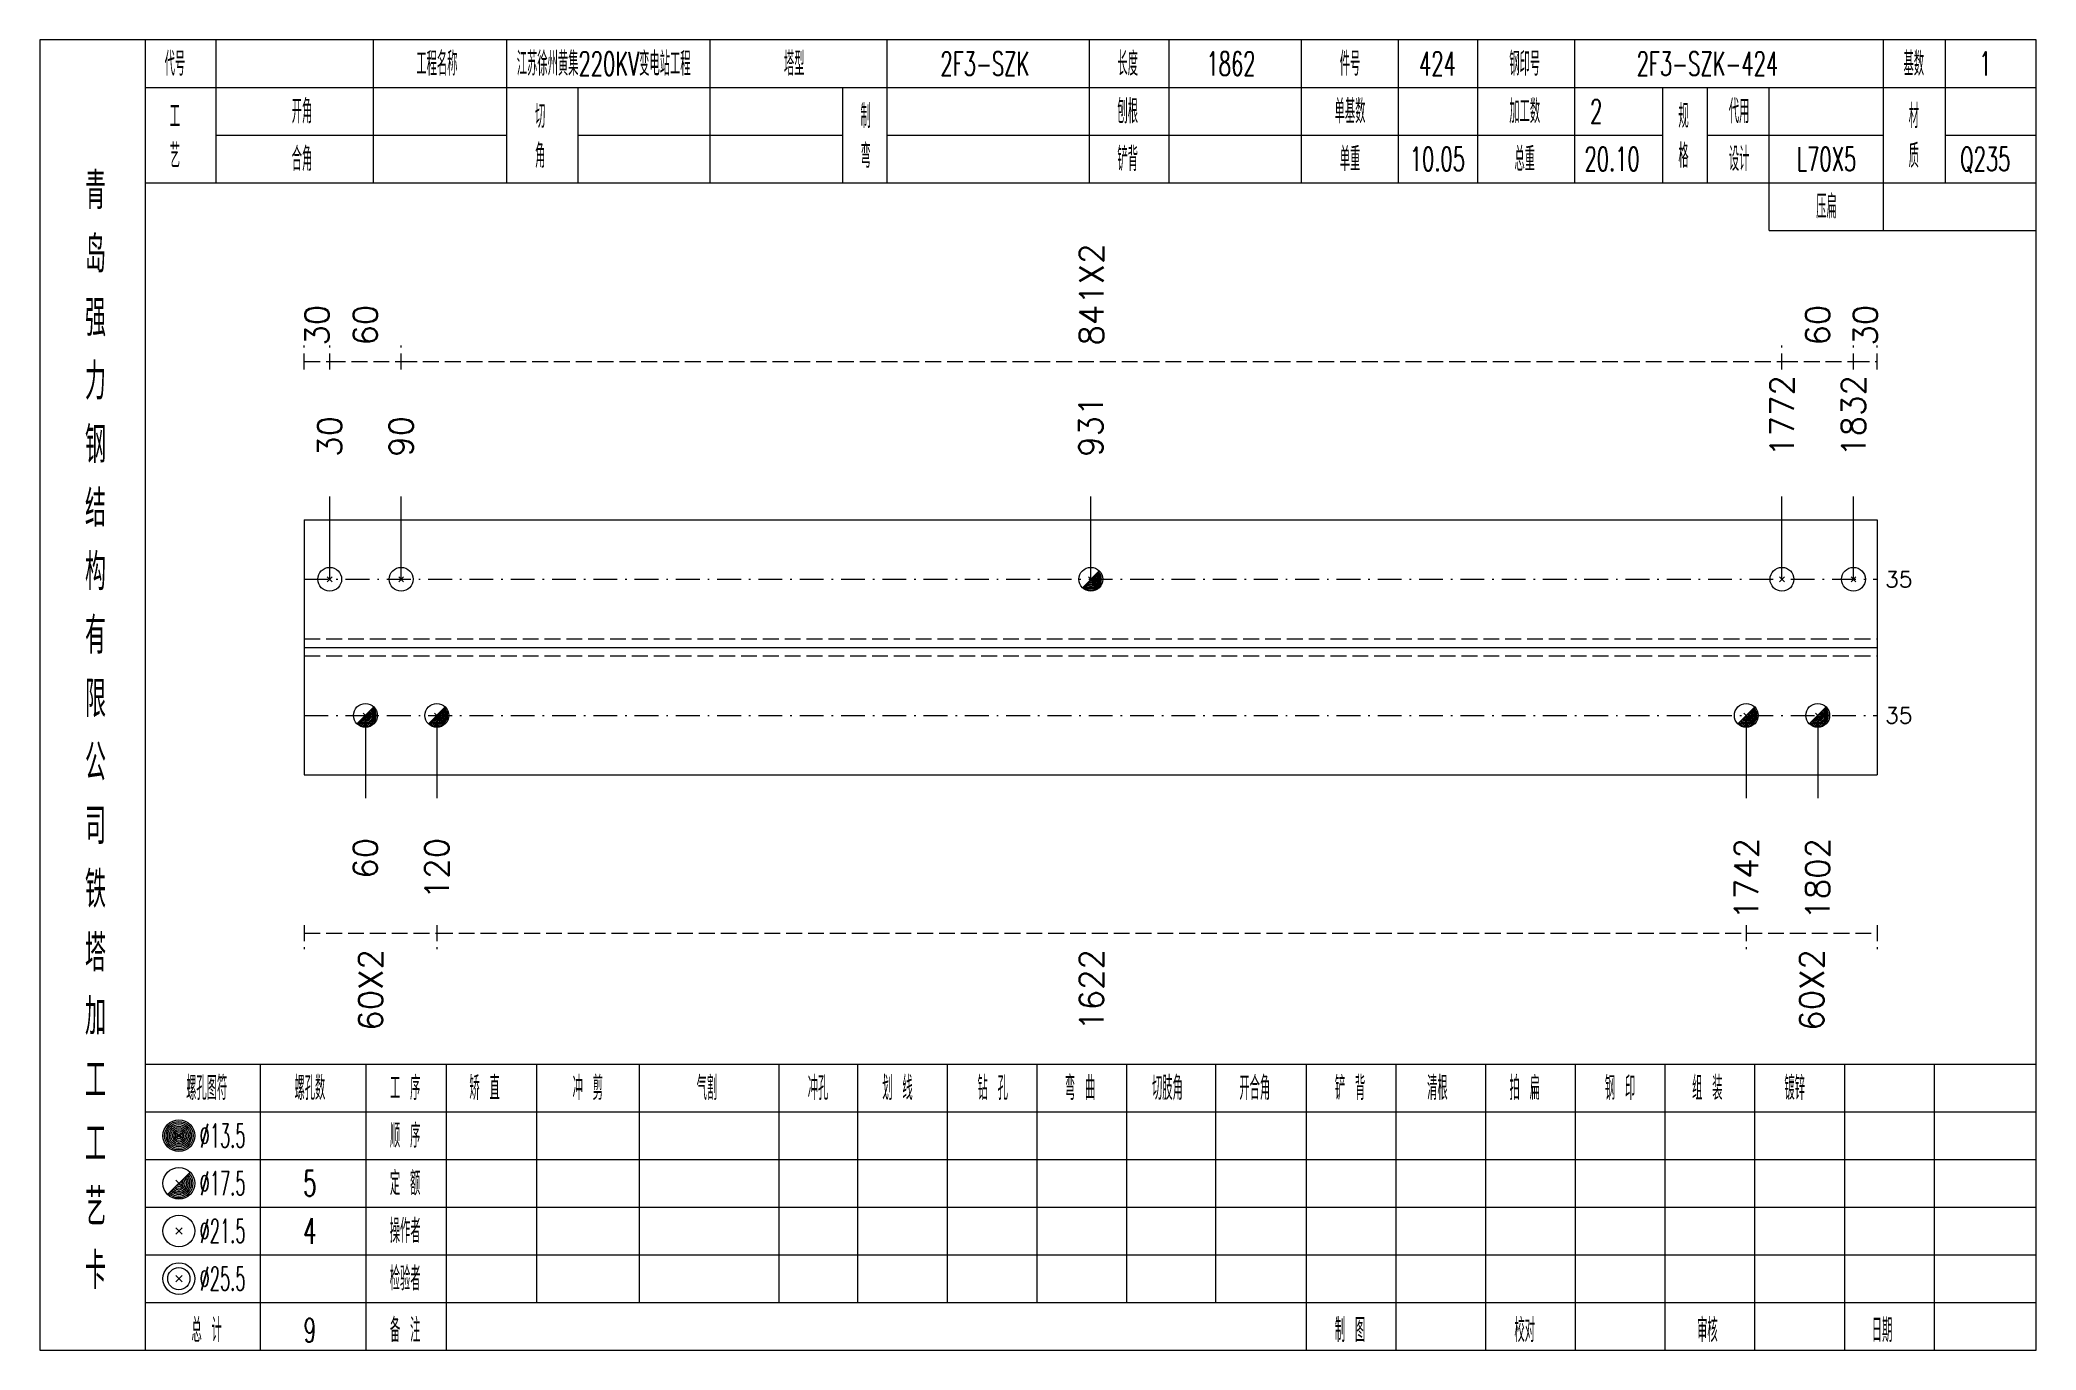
# Model space of a CAD drawing. Extents: x 0 to 4623, y -1159 to 4890.
# Drawn here: x 311.4 to 562.8, y 2700 to 2865 of the extents above; entities that cross this region are included whole.
import ezdxf
from ezdxf.enums import TextEntityAlignment as Align

# ---------------------------------------------------------------- set-up
doc = ezdxf.new("R2010")
doc.units = 0
doc.header["$MEASUREMENT"] = 0
doc.linetypes.add('一点画线', pattern=[5.2, 3, -1, 0.2, -1])
doc.linetypes.add('虚线', pattern=[2.75, 2, -0.75])
doc.layers.get('0').update_dxf_attribs({"linetype": 'CONTINUOUS', "lineweight": 25})
for name, color, linetype, lineweight in [('1', 7, 'CONTINUOUS', 25), ('4', 7, 'CONTINUOUS', 25), ('5', 7, 'CONTINUOUS', 25)]:
    doc.layers.add(name, color=color, linetype=linetype, lineweight=lineweight)
doc.styles.get("Standard").update_dxf_attribs({"font": 'simplex.shx', "width": 0.7, "height": 3, "bigfont": 'gbhzfs.shx'})

msp = doc.modelspace()

# ---------------------------------------------------------------- texts
at = {"color": 8, "linetype": 'Continuous', "lineweight": 9}
for s, p in [('841X2', (443.846, 2826.5)), ('30', (346.296, 2826.5)), ('60', (352.392, 2826.5)), ('60', (535.3, 2826.5)), ('30', (541.3, 2826.5))]:
    msp.add_text(s, height=3, rotation=90, dxfattribs=at).set_placement(p, align=Align.MIDDLE_LEFT)
at = {"color": 7, "linetype": 'Continuous', "lineweight": 13}
for s, p in [('1772', (530.8, 2812.5)), ('1832', (539.8, 2812.5)), ('931', (443.75, 2812.5)), ('30', (347.892, 2812.5)), ('90', (356.892, 2812.5))]:
    msp.add_text(s, height=3, rotation=90, dxfattribs=at).set_placement(p, align=Align.MIDDLE_LEFT)
for p in [(543.8, 2797.071), (543.8, 2779.929)]:
    msp.add_text('35', height=2, dxfattribs=at).set_placement(p, align=Align.MIDDLE_LEFT)
at = {"color": 8, "linetype": 'Continuous', "lineweight": 9}
for s, p in [('60X2', (353.046, 2750.5)), ('1622', (443.846, 2750.5)), ('60X2', (534.55, 2750.5))]:
    msp.add_text(s, height=3, rotation=90, dxfattribs=at).set_placement(p, align=Align.MIDDLE_RIGHT)
at = {"layer": '1', "color": 7, "linetype": 'Continuous', "lineweight": 13}
for s, p in [('60', (352.392, 2764.5)), ('120', (361.392, 2764.5)), ('1742', (526.3, 2764.5)), ('1802', (535.3, 2764.5))]:
    msp.add_text(s, height=3, rotation=90, dxfattribs=at).set_placement(p, align=Align.MIDDLE_RIGHT)
at = {"layer": '4', "color": 1, "linetype": 'Continuous', "lineweight": 13}
for s, height, width, p in [('代号', 3, 0.6, (328.4, 2862)), ('工程名称', 3, 0.6, (361.4, 2862)), ('江苏徐州黄集220KV变电站工程', 3, 0.6, (382.4, 2862)), ('塔型', 3, 0.6, (406.4, 2862)), ('2F3-SZK', 3, 0.6, (430.4, 2862)), ('长度', 3, 0.6, (448.4, 2862)), ('1862', 3, 0.6, (461.4, 2862)), ('件号', 3, 0.6, (476.4, 2862)), ('424', 3, 0.6, (487.4, 2862)), ('钢印号', 3, 0.6, (498.4, 2862)), ('2F3-SZK-424', 3, 0.6, (521.4, 2862)), ('基数', 3, 0.6, (547.4, 2862)), ('1', 3, 0.6, (556.4, 2862)), ('工', 3, 0.6, (328.4, 2855.4)), ('开角', 3, 0.6, (344.4, 2856)), ('切', 3, 0.6, (374.4, 2855.4)), ('制', 3, 0.6, (415.4, 2855.4)), ('刨根', 3, 0.6, (448.4, 2856)), ('单基数', 3, 0.6, (476.4, 2856)), ('加工数', 3, 0.6, (498.4, 2856)), ('2', 3, 0.6, (507.4, 2856)), ('规', 3, 0.6, (518.4, 2855.4)), ('代用', 3, 0.6, (525.4, 2856)), ('材', 3, 0.6, (547.4, 2855.4)), ('艺', 3, 0.6, (328.4, 2850.4)), ('合角', 3, 0.6, (344.4, 2850)), ('角', 3, 0.6, (374.4, 2850.4)), ('弯', 3, 0.6, (415.4, 2850.4)), ('铲背', 3, 0.6, (448.4, 2850)), ('单重', 3, 0.6, (476.4, 2850)), ('10.05', 3, 0.6, (487.4, 2850)), ('总重', 3, 0.6, (498.4, 2850)), ('20.10', 3, 0.6, (509.4, 2850)), ('格', 3, 0.6, (518.4, 2850.4)), ('设计', 3, 0.6, (525.4, 2850)), ('L70X5', 3, 0.6, (536.4, 2850)), ('质', 3, 0.6, (547.4, 2850.4)), ('Q235', 3, 0.6, (556.4, 2850)), ('青', 4.6, 0.8, (318.4, 2846)), ('压扁', 3, 0.6, (536.4, 2844)), ('岛', 4.6, 0.8, (318.4, 2838)), ('强', 4.6, 0.8, (318.4, 2830)), ('力', 4.6, 0.8, (318.4, 2822)), ('钢', 4.6, 0.8, (318.4, 2814)), ('结', 4.6, 0.8, (318.4, 2806)), ('构', 4.6, 0.8, (318.4, 2798)), ('有', 4.6, 0.8, (318.4, 2790)), ('限', 4.6, 0.8, (318.4, 2782)), ('公', 4.6, 0.8, (318.4, 2774)), ('司', 4.6, 0.8, (318.4, 2766)), ('铁', 4.6, 0.8, (318.4, 2758)), ('塔', 4.6, 0.8, (318.4, 2750)), ('加', 4.6, 0.8, (318.4, 2742)), ('工', 4.6, 0.8, (318.4, 2734)), ('螺孔图符', 3, 0.6, (332.4, 2733)), ('螺孔数', 3, 0.6, (345.4, 2733)), ('工 序', 3, 0.6, (357.4, 2733)), ('矫 直', 3, 0.6, (367.4, 2733)), ('冲 剪', 3, 0.6, (380.4, 2733)), ('气割', 3, 0.6, (395.4, 2733)), ('冲孔', 3, 0.6, (409.4, 2733)), ('划 线', 3, 0.6, (419.4, 2733)), ('钻 孔', 3, 0.6, (431.4, 2733)), ('弯 曲', 3, 0.6, (442.4, 2733)), ('切肢角', 3, 0.6, (453.4, 2733)), ('开合角', 3, 0.6, (464.4, 2733)), ('铲 背', 3, 0.6, (476.4, 2733)), ('清根', 3, 0.6, (487.4, 2733)), ('拍 扁', 3, 0.6, (498.4, 2733)), ('钢 印', 3, 0.6, (510.4, 2733)), ('组 装', 3, 0.6, (521.4, 2733)), ('镀锌', 3, 0.6, (532.4, 2733)), ('工', 4.6, 0.8, (318.4, 2726)), ('%%C13.5', 3, 0.5, (334.4, 2727)), ('顺 序', 3, 0.6, (357.4, 2727)), ('定 额', 3, 0.6, (357.4, 2721)), ('艺', 4.6, 0.8, (318.4, 2718)), ('%%C17.5', 3, 0.5, (334.4, 2721)), ('5', 3.2, 0.6, (345.4, 2721)), ('%%C21.5', 3, 0.5, (334.4, 2715)), ('4', 3.2, 0.6, (345.4, 2715)), ('操作者', 3, 0.6, (357.4, 2715)), ('卡', 4.6, 0.8, (318.4, 2710)), ('%%C25.5', 3, 0.5, (334.4, 2709)), ('检验者', 3, 0.6, (357.4, 2709)), ('总 计', 3, 0.6, (332.4, 2702.5)), ('9', 3, 0.6, (345.4, 2702.5)), ('备 注', 3, 0.6, (357.4, 2702.5)), ('制 图', 3, 0.6, (476.4, 2702.5)), ('校对', 3, 0.6, (498.4, 2702.5)), ('审核', 3, 0.6, (521.4, 2702.5)), ('日期', 3, 0.6, (543.4, 2702.5))]:
    msp.add_text(s, height=height, dxfattribs=dict(at, width=width)).set_placement(p, align=Align.MIDDLE_CENTER)

# ---------------------------------------------------------------- blocks, each defined once
blk = doc.blocks.new('孔21.5')
at = {"layer": '5', "color": 7, "linetype": 'Continuous', "lineweight": 13}
for p, q in [((-0.2, -0.2), (0.2, 0.2)), ((-0.2, 0.2), (0.2, -0.2))]:
    blk.add_line(p, q, dxfattribs=at)
blk.add_circle((0, 0), 1, dxfattribs=at)
blk = doc.blocks.new('孔17.5')
at = {"layer": '5', "color": 7, "linetype": 'Continuous', "lineweight": 13}
for p, q in [((-0.707, -0.707), (0.707, 0.707)), ((-0.2, 0.2), (0.2, -0.2))]:
    blk.add_line(p, q, dxfattribs=at)
blk.add_circle((0, 0), 1, dxfattribs=at)
for radius in [0.9, 0.8, 0.7, 0.6, 0.5, 0.4, 0.3, 0.2, 0.1]:
    blk.add_arc((0, 0), radius, 225, 45, dxfattribs=at)

# ---------------------------------------------------------------- linework, layer by layer
at = {"color": 8, "linetype": '虚线', "lineweight": 9}
for p, q in [((344.7, 2823.5), (344.7, 2826.5)), ((347.892, 2823.5), (347.892, 2826.5)), ((347.892, 2823.5), (347.892, 2826.5)), ((356.892, 2823.5), (356.892, 2826.5)), ((356.892, 2823.5), (356.892, 2826.5)), ((530.8, 2823.5), (530.8, 2826.5)), ((530.8, 2823.5), (530.8, 2826.5)), ((539.8, 2823.5), (539.8, 2826.5)), ((539.8, 2823.5), (539.8, 2826.5)), ((542.8, 2823.5), (542.8, 2826.5)), ((344.7, 2824.5), (347.892, 2824.5)), ((347.892, 2824.5), (356.892, 2824.5)), ((356.892, 2824.5), (530.8, 2824.5)), ((530.8, 2824.5), (539.8, 2824.5)), ((539.8, 2824.5), (542.8, 2824.5)), ((344.7, 2753.5), (344.7, 2750.5)), ((361.392, 2753.5), (361.392, 2750.5)), ((361.392, 2753.5), (361.392, 2750.5)), ((526.3, 2753.5), (526.3, 2750.5)), ((526.3, 2753.5), (526.3, 2750.5)), ((542.8, 2753.5), (542.8, 2750.5)), ((344.7, 2752.5), (361.392, 2752.5)), ((361.392, 2752.5), (526.3, 2752.5)), ((526.3, 2752.5), (542.8, 2752.5))]:
    msp.add_line(p, q, dxfattribs=at)
at = {"color": 7, "linetype": 'Continuous', "lineweight": 13}
for p, q in [((347.892, 2797.071), (347.892, 2807.5)), ((356.892, 2797.071), (356.892, 2807.5)), ((443.75, 2797.071), (443.75, 2807.5)), ((530.8, 2797.071), (530.8, 2807.5)), ((539.8, 2797.071), (539.8, 2807.5)), ((352.392, 2779.929), (352.392, 2769.5)), ((361.392, 2779.929), (361.392, 2769.5)), ((526.3, 2779.929), (526.3, 2769.5)), ((535.3, 2779.929), (535.3, 2769.5))]:
    msp.add_line(p, q, dxfattribs=at)
at = {"color": 7, "linetype": 'Continuous', "lineweight": 18}
for p, q in [((344.7, 2804.571), (344.7, 2772.429)), ((344.7, 2804.571), (542.8, 2804.571)), ((542.8, 2804.571), (542.8, 2772.429)), ((344.7, 2788.5), (542.8, 2788.5))]:
    msp.add_line(p, q, dxfattribs=at)
at = {"color": 3, "linetype": '一点画线', "lineweight": 13}
for p, q in [((344.7, 2797.071), (542.8, 2797.071)), ((344.7, 2779.929), (542.8, 2779.929))]:
    msp.add_line(p, q, dxfattribs=at)
at = {"color": 1, "linetype": '虚线', "lineweight": 18}
for p, q in [((344.7, 2789.571), (542.8, 2789.571)), ((344.7, 2787.429), (542.8, 2787.429))]:
    msp.add_line(p, q, dxfattribs=at)
at = {"layer": '1', "color": 7, "linetype": 'Continuous', "lineweight": 18}
msp.add_line((344.7, 2772.429), (542.8, 2772.429), dxfattribs=at)
at = {"layer": '4', "color": 1, "linetype": 'Continuous', "lineweight": 18}
for p, q in [((324.7, 2700), (324.7, 2865)), ((333.6, 2847), (333.6, 2865)), ((353.4, 2847), (353.4, 2865)), ((370.2, 2847), (370.2, 2865)), ((395.8, 2847), (395.8, 2865)), ((418.1, 2847), (418.1, 2865)), ((443.6, 2847), (443.6, 2865)), ((453.6, 2847), (453.6, 2865)), ((470.3, 2847), (470.3, 2865)), ((482.5, 2847), (482.5, 2865)), ((492.5, 2847), (492.5, 2865)), ((504.7, 2847), (504.7, 2865)), ((543.6, 2841), (543.6, 2865)), ((551.4, 2847), (551.4, 2865)), ((324.7, 2859), (562.8, 2859)), ((379.2, 2847), (379.2, 2859)), ((412.5, 2847), (412.5, 2859)), ((515.8, 2847), (515.8, 2859)), ((521.4, 2847), (521.4, 2859)), ((529.2, 2841), (529.2, 2859)), ((333.6, 2853), (370.2, 2853)), ((379.2, 2853), (412.5, 2853)), ((418.1, 2853), (515.8, 2853)), ((521.4, 2853), (543.6, 2853)), ((551.4, 2853), (562.8, 2853)), ((324.7, 2847), (562.8, 2847)), ((529.2, 2841), (562.8, 2841)), ((324.7, 2736), (562.8, 2736)), ((339.2, 2700), (339.2, 2736)), ((352.5, 2700), (352.5, 2736)), ((362.6, 2700), (362.6, 2736)), ((374, 2706), (374, 2736)), ((386.9, 2706), (386.9, 2736)), ((404.5, 2706), (404.5, 2736)), ((414.4, 2706), (414.4, 2736)), ((425.7, 2706), (425.7, 2736)), ((437, 2706), (437, 2736)), ((448.3, 2706), (448.3, 2736)), ((459.5, 2706), (459.5, 2736)), ((470.9, 2706), (470.9, 2736)), ((482.2, 2706), (482.2, 2736)), ((493.5, 2706), (493.5, 2736)), ((504.8, 2706), (504.8, 2736)), ((516.1, 2706), (516.1, 2736)), ((527.4, 2706), (527.4, 2736)), ((538.7, 2706), (538.7, 2736)), ((550, 2706), (550, 2736)), ((324.7, 2730), (562.8, 2730)), ((324.7, 2724), (562.8, 2724)), ((324.7, 2718), (562.8, 2718)), ((324.7, 2712), (562.8, 2712)), ((324.7, 2706), (562.8, 2706)), ((470.9, 2700), (470.9, 2706)), ((482.2, 2700), (482.2, 2706)), ((493.5, 2700), (493.5, 2706)), ((504.8, 2700), (504.8, 2706)), ((516.1, 2700), (516.1, 2706)), ((527.4, 2700), (527.4, 2706)), ((538.7, 2700), (538.7, 2706)), ((550, 2700), (550, 2706))]:
    msp.add_line(p, q, dxfattribs=at)
at = {"layer": '4', "color": 7, "linetype": 'Continuous', "lineweight": 13}
for p, q in [((328.7, 2726.8), (329.1, 2727.2)), ((329.1, 2726.8), (328.7, 2727.2)), ((327.486, 2719.586), (330.314, 2722.414)), ((328.5, 2721.4), (329.3, 2720.6)), ((328.5, 2714.6), (329.3, 2715.4)), ((328.5, 2715.4), (329.3, 2714.6)), ((328.5, 2708.6), (329.3, 2709.4)), ((328.5, 2709.4), (329.3, 2708.6))]:
    msp.add_line(p, q, dxfattribs=at)
at = {"layer": '4', "color": 1, "linetype": 'Continuous', "lineweight": 18}
msp.add_lwpolyline([(311.4, 2865), (311.4, 2700), (562.8, 2700), (562.8, 2865)], close=True, dxfattribs=at)
at = {"layer": '4', "color": 7, "linetype": 'Continuous', "lineweight": 13}
for centre, radius in [((328.9, 2727), 2), ((328.9, 2727), 1.8), ((328.9, 2727), 1.6), ((328.9, 2727), 1.4), ((328.9, 2727), 1.2), ((328.9, 2727), 1), ((328.9, 2727), 0.8), ((328.9, 2727), 0.6), ((328.9, 2727), 0.4), ((328.9, 2727), 0.2), ((328.9, 2721), 2), ((328.9, 2715), 2), ((328.9, 2709), 2), ((328.9, 2709), 1.4)]:
    msp.add_circle(centre, radius, dxfattribs=at)
for radius in [1.8, 1.6, 1.4, 1.2, 1, 0.8, 0.6, 0.4, 0.2]:
    msp.add_arc((328.9, 2721), radius, 225, 45, dxfattribs=at)

# ---------------------------------------------------------------- block references
at = {"color": 7, "linetype": 'Continuous', "lineweight": 13, "xscale": 1.5, "yscale": 1.5, "zscale": 1.5}
for name, p in [('孔21.5', (347.892, 2797.071)), ('孔21.5', (356.892, 2797.071)), ('孔17.5', (443.75, 2797.071)), ('孔21.5', (530.8, 2797.071)), ('孔21.5', (539.8, 2797.071))]:
    msp.add_blockref(name, p, dxfattribs=at)
at = {"layer": '1', "color": 7, "linetype": 'Continuous', "lineweight": 13, "xscale": 1.5, "yscale": 1.5, "zscale": 1.5}
for p in [(352.392, 2779.929), (361.392, 2779.929), (526.3, 2779.929), (535.3, 2779.929)]:
    msp.add_blockref('孔17.5', p, dxfattribs=at)

msp.set_redraw_order([(e.dxf.handle, doc.entitydb.next_handle()) for e in msp.query("TEXT MTEXT ATTDEF DIMENSION ARC_DIMENSION")])  # texts and dimensions are drawn at this point

doc.saveas('drawing.dxf')
